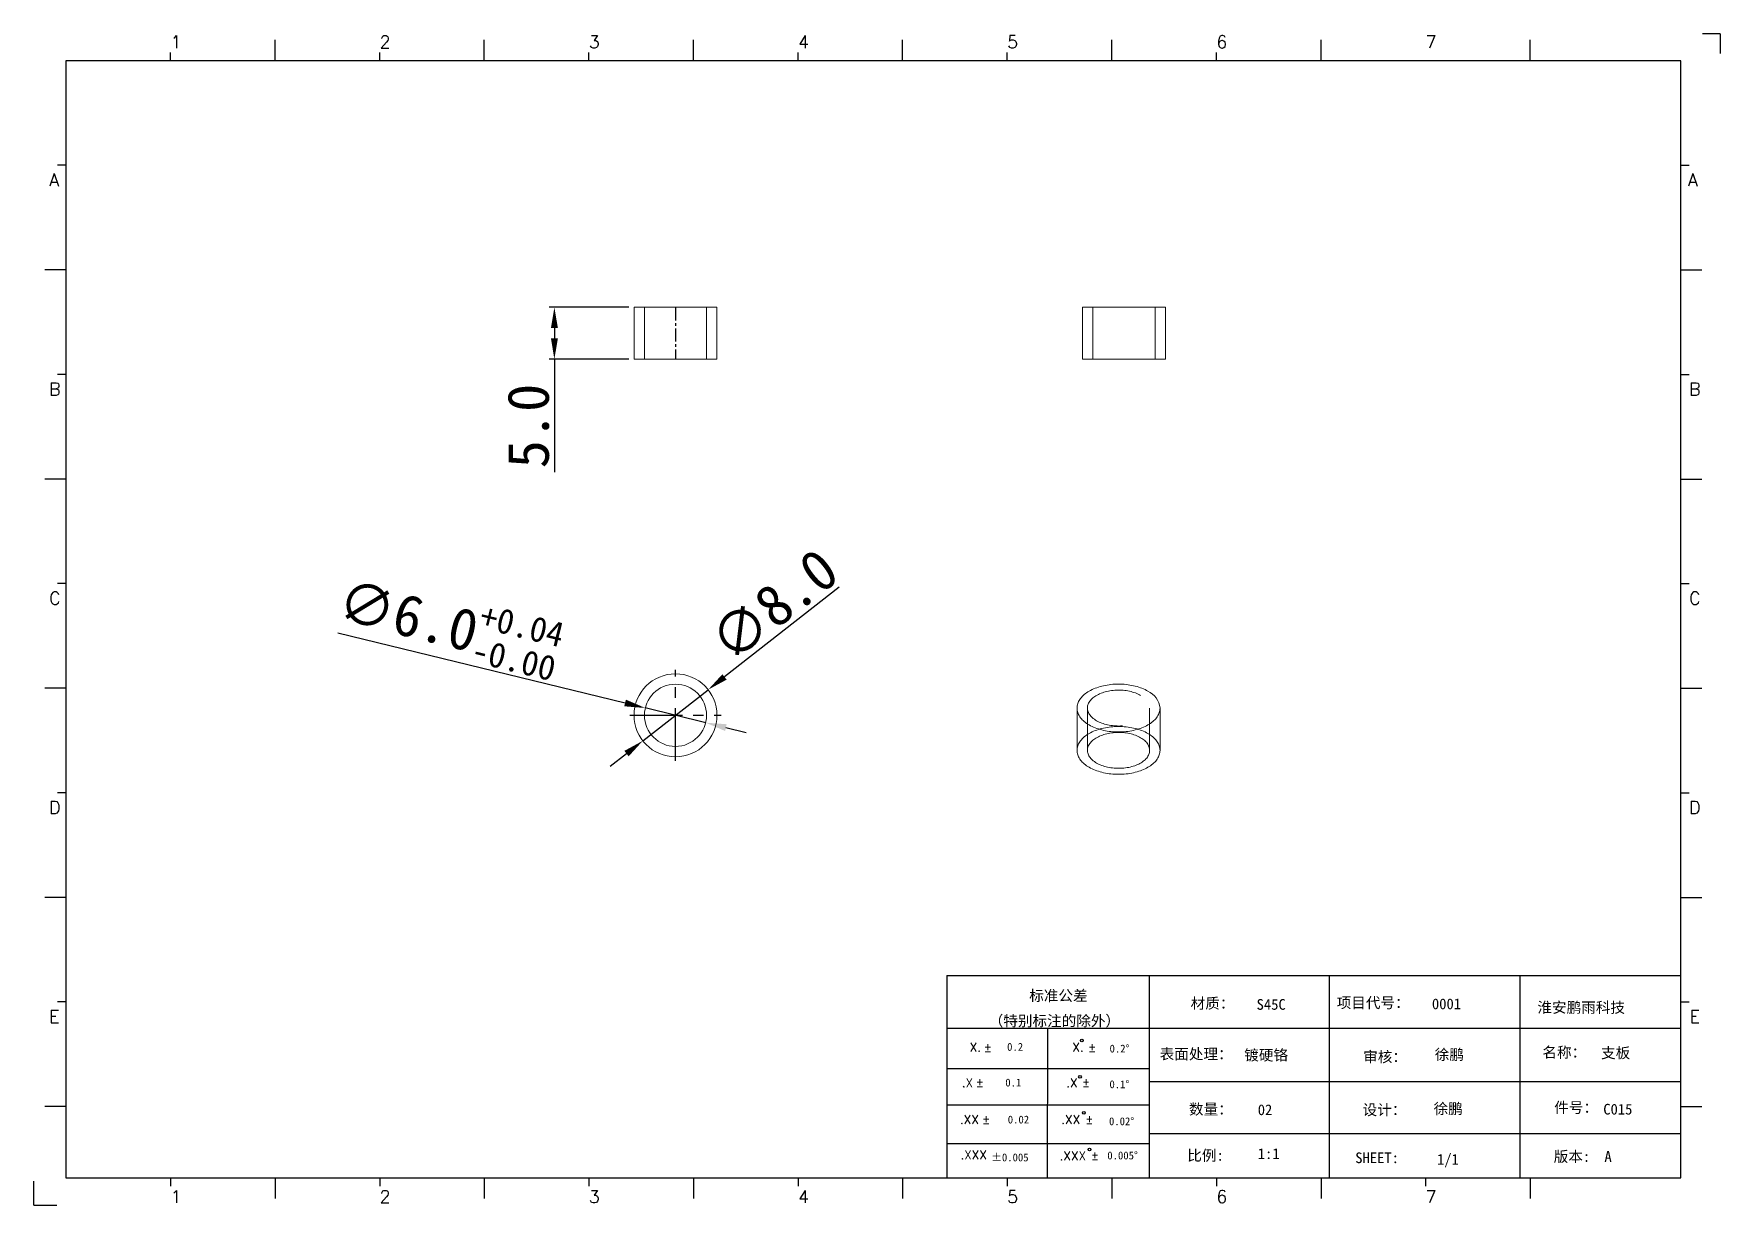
# Model space of a CAD drawing. Extents: x 83 to 30050, y -7164 to 695.
# Drawn here: x 10242.2 to 10404.9, y -1680.6 to -1567.6 of the extents above; entities that cross this region are included whole.
import ezdxf
from ezdxf.enums import TextEntityAlignment as Align

# ---------------------------------------------------------------- set-up
doc = ezdxf.new("R2010")
doc.units = 0
doc.header["$LTSCALE"] = 8
doc.header["$MEASUREMENT"] = 0
doc.header["$PDSIZE"] = 5
doc.linetypes.add('CENTER', pattern=[2, 1.25, -0.25, 0.25, -0.25])
doc.linetypes.add('HIDDEN', pattern=[1.905, 1.27, -0.635])
doc.layers.get('0').update_dxf_attribs({"linetype": 'CONTINUOUS'})
doc.layers.get('Defpoints').update_dxf_attribs({"linetype": 'CONTINUOUS'})
doc.layers.add('41', color=3, linetype='CONTINUOUS')
doc.layers.add('dim', color=82, linetype='CONTINUOUS', lineweight=9)
doc.styles.add('SIMPLEX', font='SIMPLEX')
doc.styles.get("Standard").update_dxf_attribs({"font": '', "height": 4})
doc.styles.get('Standard').set_extended_font_data('SimSun')
doc.dimstyles.new('ISO-25', dxfattribs={"dimtxt": 6, "dimasz": 2.5, "dimexe": 1.25, "dimexo": 0.625, "dimtad": 1, "dimdec": 1, "dimzin": 1, "dimdsep": 46, "dimtxsty": 'Standard', "dimcen": 2.5, "dimadec": 0, "dimazin": 0, "dimtm": 1e-09, "dimtfac": 1, "dimtdec": 1, "dimtmove": 0, "dimatfit": 3, "dimfxl": 1, "dimtolj": 1, "dimtzin": 0, "dimarcsym": 0})

msp = doc.modelspace()

# ---------------------------------------------------------------- blocks, each defined once
blk = doc.blocks.new('A$C0BB32EA6')
at = {"layer": '41'}
for p, q in [((90.21, 427.84), (90.21, 435.66)), ((168.4, 427.84), (168.4, 435.66)), ((168.4, 427.84), (168.4, 435.66)), ((168.4, 427.84), (168.4, 435.66)), ((246.58, 427.84), (246.58, 435.66)), ((246.58, 427.84), (246.58, 435.66)), ((324.77, 427.84), (324.77, 435.66)), ((402.96, 427.84), (402.96, 435.66)), ((481.15, 427.84), (481.15, 435.66)), ((559.34, 427.84), (559.34, 435.66)), ((51.11, 427.84), (51.11, 430.97)), ((129.3, 427.84), (129.3, 430.97)), ((129.3, 427.84), (129.3, 430.97)), ((129.3, 427.84), (129.3, 430.97)), ((207.49, 427.84), (207.49, 430.97)), ((207.49, 427.84), (207.49, 430.97)), ((285.68, 427.84), (285.68, 430.97)), ((363.87, 427.84), (363.87, 430.97)), ((442.06, 427.84), (442.06, 430.97)), ((615.63, 427.84), (12.02, 427.84)), ((12.02, 427.84), (12.02, 10.32)), ((615.63, 10.32), (615.63, 427.84)), ((12.02, 388.75), (8.89, 388.75)), ((615.63, 388.75), (618.76, 388.75)), ((12.02, 349.66), (4.2, 349.66)), ((615.63, 349.66), (623.45, 349.66)), ((12.02, 310.56), (8.89, 310.56)), ((615.63, 310.56), (618.76, 310.56)), ((12.02, 271.47), (4.2, 271.47)), ((615.63, 271.47), (623.45, 271.47)), ((12.02, 232.37), (8.89, 232.37)), ((615.63, 232.37), (618.76, 232.37)), ((12.02, 193.28), (4.2, 193.28)), ((615.63, 193.28), (623.45, 193.28)), ((12.02, 154.18), (8.89, 154.18)), ((615.63, 154.18), (618.76, 154.18)), ((12.02, 115.09), (4.2, 115.09)), ((615.63, 115.09), (623.45, 115.09)), ((341.34, 85.85), (615.63, 85.85)), ((341.34, 85.85), (341.34, 10.32)), ((416.87, 85.85), (416.87, 10.32)), ((484.16, 85.85), (484.16, 10.32)), ((555.4, 85.7), (555.4, 10.17)), ((12.02, 76), (8.89, 76)), ((615.63, 76), (618.76, 76)), ((615.63, 66.14), (341.34, 66.14)), ((378.86, 10.02), (379.1, 65.84)), ((341.34, 51.12), (416.87, 51.12)), ((615.63, 46.17), (416.87, 46.17)), ((12.02, 36.9), (4.2, 36.9)), ((341.34, 37.5), (401.12, 37.5)), ((341.34, 37.5), (416.87, 37.5)), ((615.63, 36.9), (623.45, 36.9)), ((615.63, 26.74), (416.87, 26.74)), ((341.34, 23.05), (401.87, 23.05)), ((341.34, 23.05), (401.87, 23.05)), ((341.34, 23.05), (401.87, 23.05)), ((341.34, 23.05), (401.87, 23.05)), ((341.34, 23.05), (401.87, 23.05)), ((341.34, 23.05), (416.87, 23.05)), ((12.02, 10.32), (615.63, 10.32)), ((51.11, 10.32), (51.11, 7.19)), ((90.21, 10.32), (90.21, 2.5)), ((129.3, 10.32), (129.3, 7.19)), ((168.4, 10.32), (168.4, 2.5)), ((207.49, 10.32), (207.49, 7.19)), ((246.58, 10.32), (246.58, 2.5)), ((285.68, 10.32), (285.68, 7.19)), ((324.77, 10.32), (324.77, 2.5)), ((326.34, 10.32), (401.87, 10.32)), ((363.87, 10.32), (363.87, 7.19)), ((402.96, 10.32), (402.96, 2.5)), ((442.06, 10.32), (442.06, 7.19)), ((481.15, 10.32), (481.15, 2.5)), ((520.24, 10.32), (520.24, 7.19)), ((559.34, 10.32), (559.34, 2.5))]:
    blk.add_line(p, q, dxfattribs=at)
at = {"layer": '41', "linetype": 'Continuous'}
for p, q in [((630.37, 437.94), (623.79, 437.94)), ((630.37, 437.94), (630.37, 430.59)), ((0, 0), (0, 8.98)), ((0, 0), (8.64, 0))]:
    blk.add_line(p, q, dxfattribs=at)
at = {"layer": '41'}
for centre in [(391.73, 61.61), (391.07, 48.04), (392.49, 34.54), (394.6, 20.83)]:
    blk.add_circle(centre, 0.516, dxfattribs=at)
at = {"layer": '41', "style": 'SIMPLEX'}
for s, height, p in [('1', 4.69, (51.11, 432.54)), ('2', 4.69, (129.3, 432.54)), ('3', 4.69, (207.49, 432.54)), ('4', 4.69, (285.68, 432.54)), ('5', 4.69, (363.87, 432.54)), ('6', 4.69, (442.06, 432.54)), ('7', 4.69, (520.24, 432.54)), ('A', 4.75, (5.76, 380.93)), ('A', 4.75, (618.27, 380.93)), ('B', 4.75, (5.76, 302.74)), ('B', 4.75, (618.72, 302.74)), ('C', 4.75, (5.76, 224.55)), ('C', 4.75, (618.72, 224.55)), ('D', 4.75, (5.76, 146.37)), ('D', 4.75, (618.72, 146.37)), ('E', 4.75, (5.76, 68.18)), ('E', 4.75, (618.95, 68.18)), ('X.', 3.284, (349.84, 57.49)), ('%%p', 3.284, (355.04, 57.36)), ('X.', 3.284, (388.21, 57.49)), ('%%p', 3.284, (394.07, 57.36)), ('.X', 3.284, (346.89, 44.16)), ('%%p', 3.284, (352.09, 44.33)), ('.X', 3.284, (385.9, 44.16)), ('%%p', 3.284, (391.76, 44.33)), ('.XX', 3.284, (346.2, 30.42)), ('%%p', 3.284, (354.44, 30.46)), ('.XX', 3.284, (384.11, 30.42)), ('%%p', 3.284, (393.01, 30.46)), ('.XXX', 3.284, (383.48, 16.83)), ('%%p', 3.284, (395.11, 16.95)), ('1', 4.69, (51.11, 0.87)), ('2', 4.69, (129.3, 0.87)), ('3', 4.69, (207.49, 0.87)), ('4', 4.69, (285.68, 0.87)), ('5', 4.69, (363.87, 0.87)), ('6', 4.69, (442.06, 0.87)), ('7', 4.69, (520.24, 0.87))]:
    blk.add_text(s, height=height, dxfattribs=at).set_placement(p)
at = {"layer": '41', "linetype": 'Continuous'}
for s, p in [('标准公差', (372.08, 76.36)), ('材质：', (432.42, 73.5)), ('项目代号：', (486.99, 73.71)), ('淮安鹏雨科技', (562.04, 71.96)), ('（特别标注的除外）', (356.94, 66.94)), ('表面处理：', (420.83, 54.55)), ('审核：', (496.9, 53.5)), ('名称：', (563.9, 55.18)), ('数量：', (431.79, 33.91)), ('设计：', (496.69, 33.7)), ('件号：', (568.32, 34.55)), ('比例:', (431.16, 16.65)), ('SHEET:', (493.95, 15.75)), ('1/1', (524.5, 15.18)), ('版本:', (568.11, 16.23))]:
    blk.add_text(s, height=4, dxfattribs=at).set_placement(p)
at = {"layer": '41'}
for s, p in [('0.2', (363.82, 57.75)), ('0.2%%D', (402.12, 57.11)), ('0.1', (363.14, 44.41)), ('0.1%%D', (402.07, 43.76)), ('0.02', (364.07, 30.58)), ('0.02%%D', (401.9, 29.93)), ('0.005%%D', (401.27, 17.16))]:
    blk.add_text(s, height=2.929, dxfattribs=at).set_placement(p)
at = {"layer": '41', "style": 'SIMPLEX'}
blk.add_text('.XXX', height=3.284, dxfattribs=at).set_placement((351.31, 18.87), align=Align.MIDDLE_CENTER)
at = {"layer": '41'}
blk.add_text('%%P0.005', height=2.929, dxfattribs=at).set_placement((364.87, 17.89), align=Align.MIDDLE_CENTER)
at = {"layer": '41', "linetype": 'Continuous'}
for tag, p in [('材质', (457.07, 73.08)), ('代号', (522.6, 73.29)), ('表面处理', (452.44, 54.13)), ('审核', (523.65, 54.34)), ('名称', (585.81, 54.97)), ('数量', (457.5, 33.7)), ('设计', (523.23, 34.13)), ('件号', (586.65, 33.91)), ('比例', (457.5, 17.28)), ('版本', (587.08, 16.23))]:
    blk.add_attdef(tag, p, '', height=4, dxfattribs=at)
blk = doc.blocks.new('*D433')
at = {"layer": 'Defpoints', "color": 0}
for p in [(10300.12, -1594.03), (10292.44, -1599.03), (10300.12, -1599.03)]:
    blk.add_point(p, dxfattribs=at)
at = {"layer": 'dim', "color": 0, "lineweight": -2}
for p, q in [((10299.62, -1594.03), (10291.94, -1594.03)), ((10292.44, -1596.03), (10292.44, -1597.03)), ((10299.62, -1599.03), (10291.94, -1599.03)), ((10292.44, -1599.03), (10292.44, -1609.94))]:
    blk.add_line(p, q, dxfattribs=at)
at = {"layer": 'dim', "color": 0}
for points in [[(10292.11, -1596.03), (10292.78, -1596.03), (10292.44, -1594.03)], [(10292.11, -1597.03), (10292.78, -1597.03), (10292.44, -1599.03)]]:
    blk.add_solid(points, dxfattribs=at)
at = {"layer": 'dim', "color": 0, "insert": (10289.94, -1605.48), "char_height": 4, "attachment_point": 5, "rotation": 90}
blk.add_mtext('\\A1;5.0', dxfattribs=at)
blk = doc.blocks.new('*D434')
at = {"layer": 'Defpoints', "color": 0}
for p in [(10307.27, -1630.91), (10300.97, -1635.84)]:
    blk.add_point(p, dxfattribs=at)
at = {"layer": 'dim', "color": 0, "lineweight": -2}
for p, q in [((10319.9, -1621.03), (10308.84, -1629.68)), ((10300.97, -1635.84), (10307.27, -1630.91)), ((10299.39, -1637.08), (10297.82, -1638.31))]:
    blk.add_line(p, q, dxfattribs=at)
at = {"layer": 'dim', "color": 0}
for points in [[(10308.64, -1629.42), (10309.05, -1629.94), (10307.27, -1630.91)], [(10299.19, -1636.81), (10299.6, -1637.34), (10300.97, -1635.84)]]:
    blk.add_solid(points, dxfattribs=at)
at = {"layer": 'dim', "color": 0, "insert": (10313.62, -1622.77), "char_height": 4, "attachment_point": 5, "rotation": 38.0391}
blk.add_mtext('\\A1;∅8.0', dxfattribs=at)
blk = doc.blocks.new('*D435')
at = {"layer": 'Defpoints', "color": 0}
for p in [(10301.2, -1632.67), (10307.03, -1634.09)]:
    blk.add_point(p, dxfattribs=at)
at = {"layer": 'dim', "color": 0, "lineweight": -2}
for p, q in [((10271.55, -1625.42), (10299.26, -1632.19)), ((10307.03, -1634.09), (10301.2, -1632.67)), ((10308.98, -1634.56), (10310.92, -1635.04))]:
    blk.add_line(p, q, dxfattribs=at)
at = {"layer": 'dim', "color": 0}
for points in [[(10299.34, -1631.87), (10299.18, -1632.51), (10301.2, -1632.67)], [(10309.06, -1634.24), (10308.9, -1634.89), (10307.03, -1634.09)]]:
    blk.add_solid(points, dxfattribs=at)
at = {"layer": 'dim', "color": 0, "insert": (10282.32, -1624.72), "char_height": 4, "attachment_point": 5, "rotation": 346.2684}
blk.add_mtext('\\A1;∅6.0{\\H2.400000;\\S+0.04^ -0.00;}', dxfattribs=at)

# ---------------------------------------------------------------- dimensions: what is measured, and where the dimension line sits
at = {"layer": 'dim'}
dim = msp.add_linear_dim(base=(10292.444, -1599.028), p1=(10300.119, -1594.028), p2=(10300.119, -1599.028), angle=90, dimstyle='ISO-25', override={"dimtxt": 2.5, "dimasz": 2, "dimexe": 0.49975, "dimexo": 0.49975, "dimgap": 0.49975}, dxfattribs=at)
dim.commit()
dim.dimension.update_dxf_attribs({"geometry": '*D433', "text_midpoint": (10289.944, -1605.484)})
dim = msp.add_diameter_dim_2p(p1=(10307.033, -1634.09), p2=(10301.205, -1632.666), dimstyle='ISO-25', override={"dimtxt": 2.5, "dimasz": 2, "dimexe": 0.49975, "dimexo": 0.49975, "dimgap": 0.49975, "dimtol": 1, "dimlim": 0, "dimtp": 0.04, "dimtm": 0, "dimtfac": 0.6, "dimtdec": 2, "dimtolj": 1}, dxfattribs=at)
dim.commit()
dim.dimension.update_dxf_attribs({"geometry": '*D435', "text_midpoint": (10281.555, -1627.864), "dimtype": 163})
dim = msp.add_diameter_dim_2p(p1=(10300.969, -1635.843), p2=(10307.27, -1630.913), dimstyle='ISO-25', override={"dimtxt": 2.5, "dimasz": 2, "dimexe": 0.49975, "dimexo": 0.49975, "dimgap": 0.49975}, dxfattribs=at)
dim.commit()
dim.dimension.update_dxf_attribs({"geometry": '*D434', "text_midpoint": (10313.621, -1622.77)})

# ---------------------------------------------------------------- linework, layer by layer
at = {"color": 7, "linetype": 'Continuous', "lineweight": 15}
for p, q in [((10300.119, -1594.028), (10300.119, -1599.028)), ((10308.119, -1594.028), (10300.119, -1594.028)), ((10308.119, -1599.028), (10308.119, -1594.028)), ((10343.376, -1594.028), (10343.376, -1599.028)), ((10347.376, -1594.028), (10343.376, -1594.028)), ((10351.376, -1594.028), (10347.376, -1594.028)), ((10351.376, -1599.028), (10351.376, -1594.028)), ((10308.119, -1599.028), (10300.119, -1599.028)), ((10347.376, -1599.028), (10343.376, -1599.028)), ((10351.376, -1599.028), (10347.376, -1599.028)), ((10342.843, -1632.679), (10342.843, -1636.762)), ((10350.843, -1636.762), (10350.843, -1632.679))]:
    msp.add_line(p, q, dxfattribs=at)
at = {"color": 7, "linetype": 'HIDDEN', "lineweight": 0}
for p, q in [((10301.119, -1594.028), (10301.119, -1599.028)), ((10307.119, -1599.028), (10307.119, -1594.028)), ((10344.376, -1594.028), (10344.376, -1599.028)), ((10350.376, -1599.028), (10350.376, -1594.028)), ((10343.843, -1632.679), (10343.843, -1636.762)), ((10349.843, -1636.762), (10349.843, -1632.679))]:
    msp.add_line(p, q, dxfattribs=at)
at = {"color": 1, "linetype": 'CENTER', "ltscale": 0.127}
msp.add_line((10304.119, -1594.028), (10304.119, -1599.028), dxfattribs=at)
at = {"color": 1, "linetype": 'CENTER', "ltscale": 0.508}
for p, q in [((10304.119, -1637.778), (10304.119, -1628.978)), ((10299.719, -1633.378), (10308.519, -1633.378))]:
    msp.add_line(p, q, dxfattribs=at)
at = {"color": 7, "linetype": 'Continuous', "lineweight": 15, "flags": 128}
for points in [[(10349.671, -1631.046), (10349.537, -1630.972), (10349.398, -1630.902), (10349.253, -1630.836), (10349.103, -1630.774), (10348.948, -1630.716), (10348.789, -1630.662), (10348.626, -1630.612), (10348.458, -1630.566), (10348.288, -1630.526), (10348.114, -1630.489), (10347.937, -1630.458), (10347.758, -1630.431), (10347.578, -1630.409), (10347.395, -1630.392), (10347.212, -1630.38), (10347.027, -1630.372), (10346.843, -1630.37), (10346.658, -1630.372), (10346.474, -1630.38), (10346.29, -1630.392), (10346.108, -1630.409), (10345.927, -1630.431), (10345.748, -1630.458), (10345.571, -1630.489), (10345.398, -1630.526), (10345.227, -1630.566), (10345.06, -1630.612), (10344.896, -1630.662), (10344.737, -1630.716), (10344.582, -1630.774), (10344.432, -1630.836), (10344.287, -1630.902), (10344.148, -1630.972), (10344.014, -1631.046), (10343.887, -1631.123), (10343.765, -1631.204), (10343.651, -1631.287), (10343.543, -1631.374), (10343.442, -1631.463), (10343.348, -1631.555), (10343.262, -1631.65), (10343.183, -1631.746), (10343.113, -1631.845), (10343.05, -1631.945), (10342.995, -1632.047), (10342.949, -1632.15), (10342.911, -1632.255), (10342.881, -1632.36), (10342.86, -1632.466), (10342.847, -1632.572), (10342.843, -1632.679)], [(10349.671, -1635.129), (10349.537, -1635.055), (10349.398, -1634.985), (10349.253, -1634.919), (10349.103, -1634.857), (10348.948, -1634.798), (10348.789, -1634.744), (10348.626, -1634.694), (10348.458, -1634.649), (10348.288, -1634.608), (10348.114, -1634.572), (10347.937, -1634.541), (10347.758, -1634.514), (10347.578, -1634.492), (10347.395, -1634.475), (10347.212, -1634.462), (10347.027, -1634.455), (10346.843, -1634.452), (10346.658, -1634.455), (10346.474, -1634.462), (10346.29, -1634.475), (10346.108, -1634.492), (10345.927, -1634.514), (10345.748, -1634.541), (10345.571, -1634.572), (10345.398, -1634.608), (10345.227, -1634.649), (10345.06, -1634.694), (10344.896, -1634.744), (10344.737, -1634.798), (10344.582, -1634.857), (10344.432, -1634.919), (10344.287, -1634.985), (10344.148, -1635.055), (10344.014, -1635.129), (10343.887, -1635.206), (10343.765, -1635.286), (10343.651, -1635.37), (10343.543, -1635.457), (10343.442, -1635.546), (10343.348, -1635.638), (10343.262, -1635.732), (10343.183, -1635.829), (10343.113, -1635.927), (10343.05, -1636.028), (10342.995, -1636.13), (10342.949, -1636.233), (10342.911, -1636.337), (10342.881, -1636.443), (10342.86, -1636.548), (10342.847, -1636.655), (10342.843, -1636.762), (10342.847, -1636.868), (10342.86, -1636.975), (10342.881, -1637.081), (10342.911, -1637.186), (10342.949, -1637.29), (10342.995, -1637.393), (10343.05, -1637.495), (10343.113, -1637.596), (10343.183, -1637.694), (10343.262, -1637.791), (10343.348, -1637.885), (10343.442, -1637.977), (10343.543, -1638.067), (10343.651, -1638.153), (10343.765, -1638.237), (10343.887, -1638.317), (10344.014, -1638.394), (10344.148, -1638.468), (10344.287, -1638.538), (10344.432, -1638.604), (10344.582, -1638.667), (10344.737, -1638.725), (10344.896, -1638.779), (10345.06, -1638.829), (10345.227, -1638.874), (10345.398, -1638.915), (10345.571, -1638.951), (10345.748, -1638.983), (10345.927, -1639.009), (10346.108, -1639.031), (10346.29, -1639.049), (10346.474, -1639.061), (10346.658, -1639.068), (10346.843, -1639.071), (10347.027, -1639.068), (10347.212, -1639.061), (10347.395, -1639.049), (10347.578, -1639.031), (10347.758, -1639.009), (10347.937, -1638.983), (10348.114, -1638.951), (10348.288, -1638.915), (10348.458, -1638.874), (10348.626, -1638.829), (10348.789, -1638.779), (10348.948, -1638.725), (10349.103, -1638.667), (10349.253, -1638.604), (10349.398, -1638.538), (10349.537, -1638.468), (10349.671, -1638.394), (10349.799, -1638.317), (10349.92, -1638.237), (10350.035, -1638.153), (10350.143, -1638.067), (10350.244, -1637.977), (10350.337, -1637.885), (10350.423, -1637.791), (10350.502, -1637.694), (10350.573, -1637.596), (10350.635, -1637.495), (10350.69, -1637.393), (10350.736, -1637.29), (10350.775, -1637.186), (10350.804, -1637.081), (10350.826, -1636.975), (10350.838, -1636.868), (10350.843, -1636.762), (10350.838, -1636.655), (10350.826, -1636.548), (10350.804, -1636.443), (10350.775, -1636.337), (10350.736, -1636.233), (10350.69, -1636.13), (10350.635, -1636.028), (10350.573, -1635.927), (10350.502, -1635.829), (10350.423, -1635.732), (10350.337, -1635.638), (10350.244, -1635.546), (10350.143, -1635.457), (10350.035, -1635.37), (10349.92, -1635.286), (10349.799, -1635.206), (10349.671, -1635.129)], [(10348.964, -1635.537), (10348.848, -1635.473), (10348.726, -1635.414), (10348.6, -1635.358), (10348.468, -1635.306), (10348.331, -1635.258), (10348.19, -1635.214), (10348.046, -1635.175), (10347.898, -1635.14), (10347.747, -1635.11), (10347.593, -1635.085), (10347.438, -1635.064), (10347.28, -1635.048), (10347.122, -1635.037), (10346.962, -1635.031), (10346.803, -1635.03), (10346.643, -1635.034), (10346.484, -1635.042), (10346.326, -1635.056), (10346.17, -1635.074), (10346.015, -1635.097), (10345.863, -1635.125), (10345.713, -1635.157), (10345.567, -1635.194), (10345.424, -1635.236), (10345.285, -1635.281), (10345.151, -1635.331), (10345.022, -1635.385), (10344.897, -1635.443), (10344.779, -1635.505), (10344.666, -1635.57), (10344.559, -1635.639), (10344.459, -1635.71), (10344.365, -1635.785), (10344.278, -1635.863), (10344.199, -1635.943), (10344.127, -1636.025), (10344.063, -1636.109), (10344.007, -1636.196), (10343.959, -1636.284), (10343.919, -1636.373), (10343.887, -1636.463), (10343.864, -1636.555), (10343.849, -1636.646), (10343.843, -1636.738), (10343.845, -1636.831), (10343.856, -1636.923), (10343.875, -1637.014), (10343.902, -1637.105), (10343.938, -1637.195), (10343.982, -1637.284), (10344.034, -1637.371), (10344.094, -1637.456), (10344.162, -1637.54), (10344.238, -1637.621), (10344.321, -1637.7), (10344.411, -1637.776), (10344.508, -1637.849), (10344.611, -1637.919), (10344.721, -1637.986), (10344.837, -1638.05), (10344.959, -1638.109), (10345.086, -1638.165), (10345.218, -1638.217), (10345.354, -1638.265), (10345.495, -1638.309), (10345.639, -1638.348), (10345.787, -1638.383), (10345.938, -1638.413), (10346.092, -1638.438), (10346.248, -1638.459), (10346.405, -1638.475), (10346.563, -1638.486), (10346.723, -1638.492), (10346.883, -1638.493), (10347.042, -1638.49), (10347.201, -1638.481), (10347.359, -1638.468), (10347.516, -1638.449), (10347.67, -1638.426), (10347.823, -1638.398), (10347.972, -1638.366), (10348.119, -1638.329), (10348.261, -1638.288), (10348.4, -1638.242), (10348.534, -1638.192), (10348.664, -1638.138), (10348.788, -1638.08), (10348.907, -1638.018), (10349.02, -1637.953), (10349.126, -1637.885), (10349.227, -1637.813), (10349.32, -1637.738), (10349.407, -1637.661), (10349.486, -1637.58), (10349.558, -1637.498), (10349.622, -1637.414), (10349.678, -1637.327), (10349.726, -1637.239), (10349.766, -1637.15), (10349.798, -1637.06), (10349.821, -1636.969), (10349.836, -1636.877), (10349.842, -1636.785), (10349.84, -1636.692), (10349.83, -1636.6), (10349.811, -1636.509), (10349.783, -1636.418), (10349.747, -1636.328), (10349.703, -1636.24), (10349.651, -1636.152), (10349.591, -1636.067), (10349.523, -1635.984), (10349.447, -1635.902), (10349.364, -1635.823), (10349.274, -1635.747), (10349.177, -1635.674), (10349.074, -1635.604), (10348.964, -1635.537)]]:
    msp.add_lwpolyline(points, dxfattribs=at)
at = {"color": 7, "linetype": 'HIDDEN', "lineweight": 0, "flags": 128}
for points in [[(10348.964, -1631.454), (10348.848, -1631.391), (10348.726, -1631.331), (10348.6, -1631.275), (10348.468, -1631.223), (10348.331, -1631.175), (10348.19, -1631.132), (10348.046, -1631.092), (10347.898, -1631.058), (10347.747, -1631.028), (10347.593, -1631.002), (10347.438, -1630.981), (10347.28, -1630.966), (10347.122, -1630.954), (10346.962, -1630.948), (10346.803, -1630.947), (10346.643, -1630.951), (10346.484, -1630.959), (10346.326, -1630.973), (10346.17, -1630.991), (10346.015, -1631.014), (10345.863, -1631.042), (10345.713, -1631.074), (10345.567, -1631.111), (10345.424, -1631.153), (10345.285, -1631.199), (10345.151, -1631.249), (10345.022, -1631.303), (10344.897, -1631.36), (10344.779, -1631.422), (10344.666, -1631.487), (10344.559, -1631.556), (10344.459, -1631.628), (10344.365, -1631.702), (10344.278, -1631.78), (10344.199, -1631.86), (10344.127, -1631.942), (10344.063, -1632.027), (10344.007, -1632.113), (10343.959, -1632.201), (10343.919, -1632.29), (10343.887, -1632.381), (10343.864, -1632.472), (10343.849, -1632.564), (10343.843, -1632.656), (10343.845, -1632.748), (10343.856, -1632.84), (10343.875, -1632.932), (10343.902, -1633.022), (10343.938, -1633.112), (10343.982, -1633.201), (10344.034, -1633.288), (10344.094, -1633.373), (10344.162, -1633.457), (10344.238, -1633.538), (10344.321, -1633.617), (10344.411, -1633.693), (10344.508, -1633.766), (10344.611, -1633.837), (10344.721, -1633.903), (10344.837, -1633.967), (10344.959, -1634.027), (10345.086, -1634.083), (10345.218, -1634.135), (10345.354, -1634.183), (10345.495, -1634.226), (10345.639, -1634.265), (10345.787, -1634.3), (10345.938, -1634.33), (10346.092, -1634.356), (10346.248, -1634.376), (10346.405, -1634.392), (10346.563, -1634.403), (10346.723, -1634.409), (10346.883, -1634.411), (10347.042, -1634.407), (10347.201, -1634.398), (10347.359, -1634.385), (10347.516, -1634.367), (10347.67, -1634.343), (10347.823, -1634.316), (10347.972, -1634.283), (10348.119, -1634.246), (10348.261, -1634.205), (10348.4, -1634.159), (10348.534, -1634.109), (10348.664, -1634.055), (10348.788, -1633.997), (10348.907, -1633.936), (10349.02, -1633.87), (10349.126, -1633.802), (10349.227, -1633.73), (10349.32, -1633.655), (10349.407, -1633.578), (10349.486, -1633.498), (10349.558, -1633.415), (10349.622, -1633.331), (10349.678, -1633.245), (10349.726, -1633.157), (10349.766, -1633.067), (10349.798, -1632.977), (10349.821, -1632.886), (10349.836, -1632.794), (10349.842, -1632.702), (10349.84, -1632.61), (10349.83, -1632.518), (10349.811, -1632.426), (10349.783, -1632.335), (10349.747, -1632.245), (10349.703, -1632.157), (10349.651, -1632.07), (10349.591, -1631.984), (10349.523, -1631.901), (10349.447, -1631.82), (10349.364, -1631.741), (10349.274, -1631.665), (10349.177, -1631.591), (10349.074, -1631.521), (10348.964, -1631.454)], [(10342.843, -1632.679), (10342.847, -1632.785), (10342.86, -1632.892), (10342.881, -1632.998), (10342.911, -1633.103), (10342.949, -1633.208), (10342.995, -1633.311), (10343.05, -1633.413), (10343.113, -1633.513), (10343.183, -1633.612), (10343.262, -1633.708), (10343.348, -1633.802), (10343.442, -1633.894), (10343.543, -1633.984), (10343.651, -1634.07), (10343.765, -1634.154), (10343.887, -1634.235), (10344.014, -1634.312), (10344.148, -1634.385), (10344.287, -1634.455), (10344.432, -1634.522), (10344.582, -1634.584), (10344.737, -1634.642), (10344.896, -1634.696), (10345.06, -1634.746), (10345.227, -1634.791), (10345.398, -1634.832), (10345.571, -1634.868), (10345.748, -1634.9), (10345.927, -1634.927), (10346.108, -1634.949), (10346.29, -1634.966), (10346.474, -1634.978), (10346.658, -1634.986), (10346.843, -1634.988), (10347.027, -1634.986), (10347.212, -1634.978), (10347.395, -1634.966), (10347.578, -1634.949), (10347.758, -1634.927), (10347.937, -1634.9), (10348.114, -1634.868), (10348.288, -1634.832), (10348.458, -1634.791), (10348.626, -1634.746), (10348.789, -1634.696), (10348.948, -1634.642), (10349.103, -1634.584), (10349.253, -1634.522), (10349.398, -1634.455), (10349.537, -1634.385), (10349.671, -1634.312), (10349.799, -1634.235), (10349.92, -1634.154), (10350.035, -1634.07), (10350.143, -1633.984), (10350.244, -1633.894), (10350.337, -1633.802), (10350.423, -1633.708), (10350.502, -1633.612), (10350.573, -1633.513), (10350.635, -1633.413), (10350.69, -1633.311), (10350.736, -1633.208), (10350.775, -1633.103), (10350.804, -1632.998), (10350.826, -1632.892), (10350.838, -1632.785), (10350.843, -1632.679)]]:
    msp.add_lwpolyline(points, dxfattribs=at)
at = {"color": 7, "linetype": 'Continuous', "lineweight": 15}
for radius in [4, 3]:
    msp.add_circle((10304.119, -1633.378), radius, dxfattribs=at)
msp.add_arc((10348.833, -1632.884), 2.02, 5.83655, 65.48359, dxfattribs=at)

# ---------------------------------------------------------------- block references
at = {"layer": '41', "linetype": 'Continuous', "xscale": 0.2579890176002664, "yscale": 0.257989017600039, "zscale": 0.2579890176}
msp.add_blockref('A$C0BB32EA6', (10242.236, -1680.632), dxfattribs=at).add_auto_attribs({'版本': 'A', '件号': 'C015', '名称': '支板', '设计': '徐鹏', '审核': '徐鹏', '代号': '0001', '比例': '1:1', '数量': '02', '表面处理': '镀硬铬', '材质': 'S45C'})

msp.set_redraw_order([(e.dxf.handle, doc.entitydb.next_handle()) for e in msp.query("TEXT MTEXT ATTDEF DIMENSION ARC_DIMENSION")])  # texts and dimensions are drawn at this point

doc.saveas('drawing.dxf')
